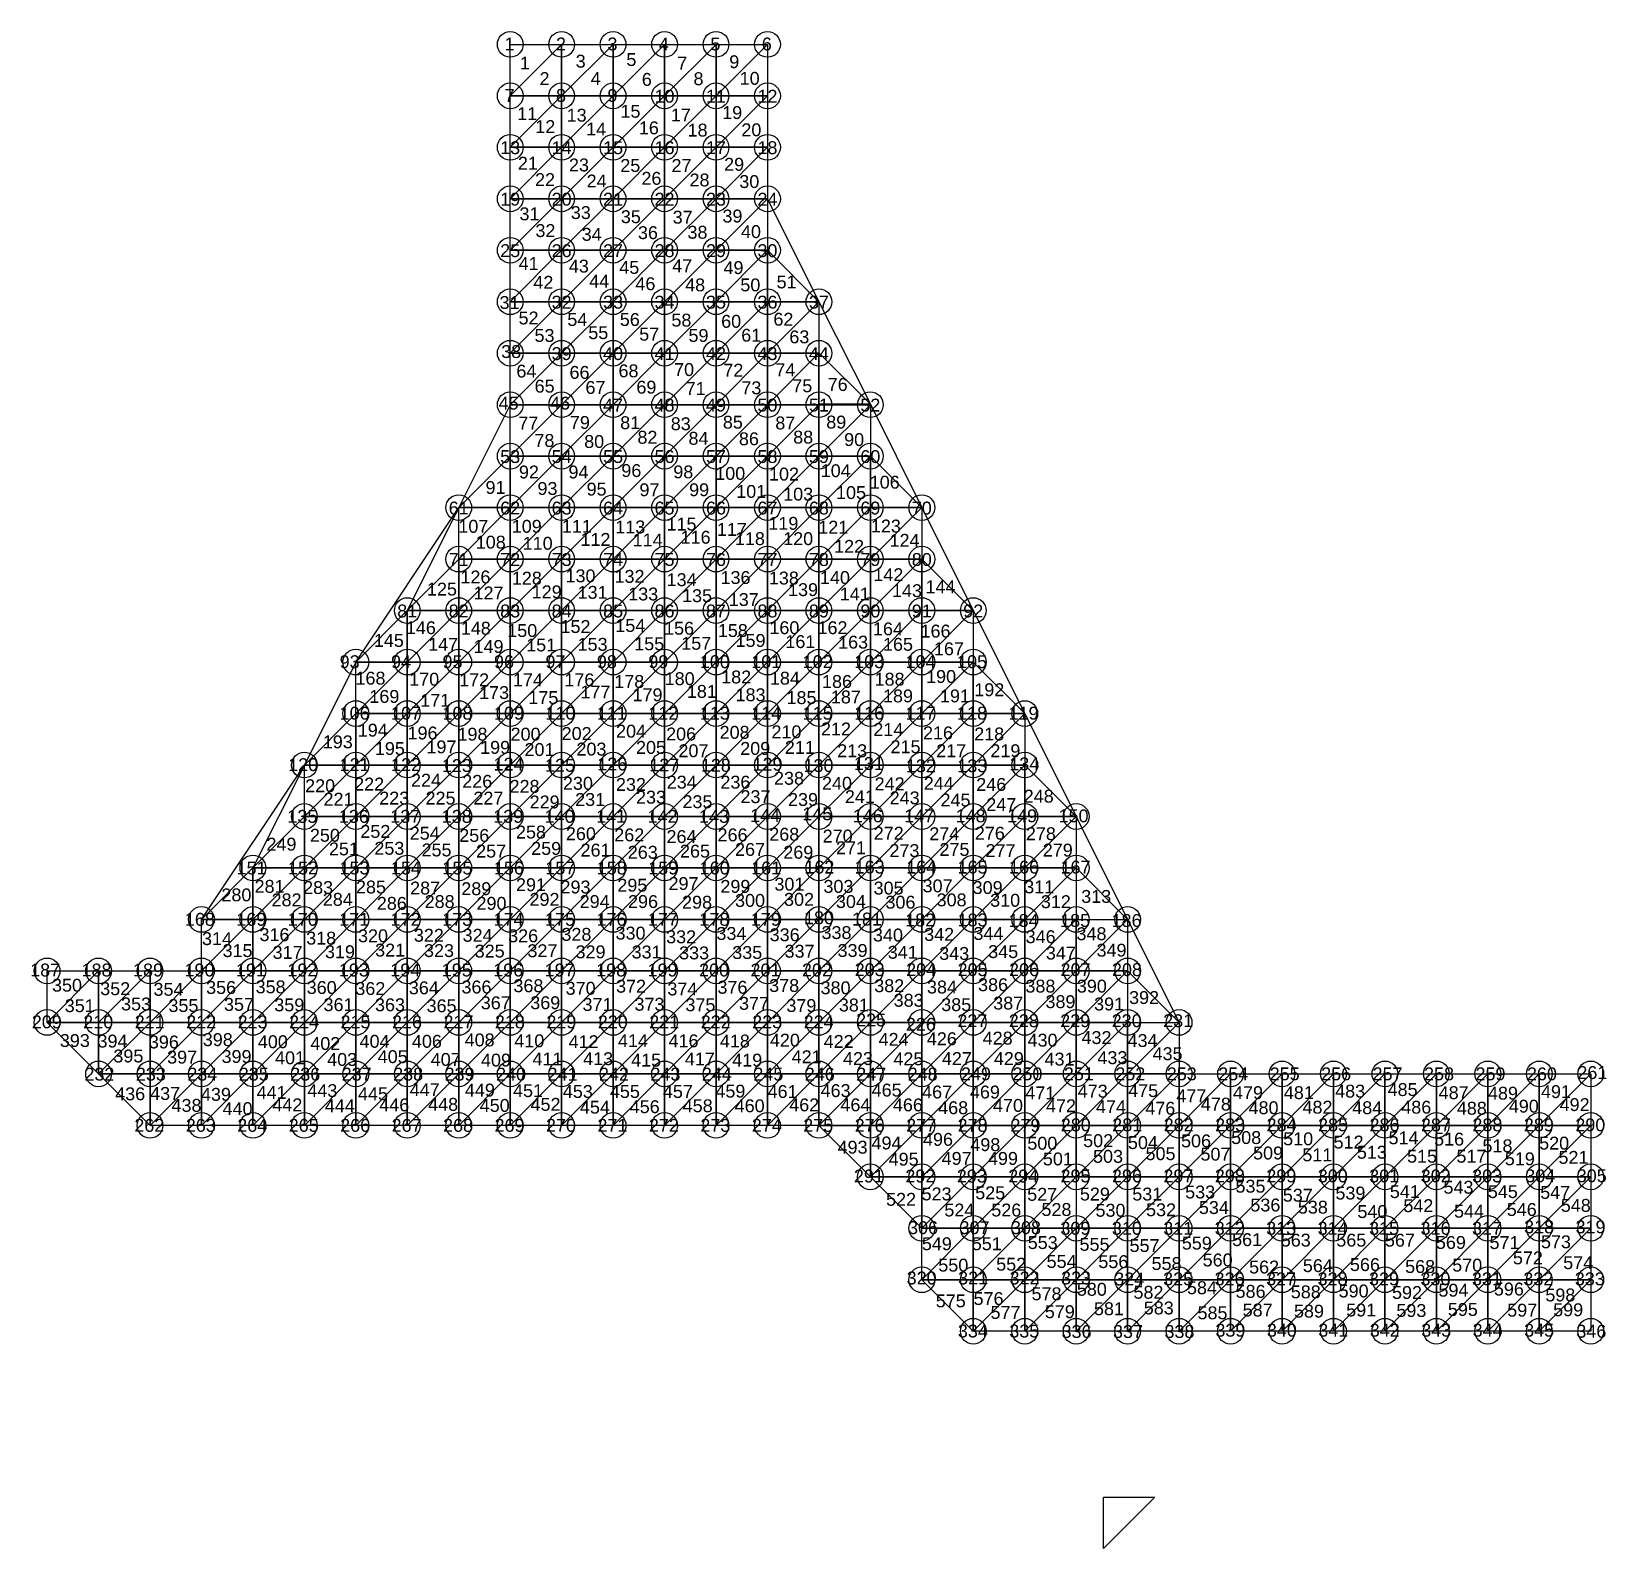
# Model space of a CAD drawing. Header units: inches. Extents: x -1 to 121, y -17 to 101.
import ezdxf

# ---------------------------------------------------------------- set-up
doc = ezdxf.new("R2010")
doc.units = ezdxf.units.IN
doc.header["$MEASUREMENT"] = 0
for name, color, linetype in [('ELEMENTO TRIANGULAR', 7, 'Continuous'), ('NODE', 7, 'Continuous'), ('NÚMERO DO ELEMENTO', 7, 'Continuous'), ('NÚMERO DOS NÓS', 7, 'Continuous')]:
    doc.layers.add(name, color=color, linetype=linetype)
doc.styles.get("Standard").update_dxf_attribs({"font": 'arial.ttf'})

msp = doc.modelspace()

# ---------------------------------------------------------------- texts
at = {"layer": 'NÚMERO DO ELEMENTO'}
for s, p in [('3', (41.09, 98.19)), ('5', (45.03, 98.32)), ('1', (36.76, 98.05)), ('7', (48.98, 98.04)), ('9', (53.03, 98.15)), ('2', (38.28, 96.84)), ('4', (42.26, 96.85)), ('6', (46.23, 96.78)), ('8', (50.25, 96.83)), ('10', (53.84, 96.86)), ('11', (36.55, 94.12)), ('13', (40.39, 94)), ('15', (44.57, 94.3)), ('17', (48.49, 94.01)), ('19', (52.48, 94.2)), ('12', (37.95, 93.11)), ('14', (41.9, 92.92)), ('16', (46, 93.01)), ('18', (49.79, 92.84)), ('20', (53.97, 92.86)), ('21', (36.6, 90.27)), ('23', (40.57, 90.13)), ('25', (44.56, 90.09)), ('27', (48.54, 90.09)), ('29', (52.63, 90.18)), ('22', (37.93, 88.99)), ('24', (41.94, 88.88)), ('26', (46.2, 89.09)), ('28', (49.94, 88.96)), ('30', (53.81, 88.84)), ('31', (36.72, 86.33)), ('33', (40.71, 86.43)), ('35', (44.6, 86.11)), ('37', (48.63, 86.07)), ('39', (52.5, 86.16)), ('32', (37.96, 85.03)), ('34', (41.56, 84.74)), ('36', (45.93, 84.87)), ('38', (49.78, 84.9)), ('40', (53.94, 84.95)), ('41', (36.66, 82.47)), ('43', (40.56, 82.27)), ('47', (48.59, 82.29)), ('44', (42.14, 81.1)), ('45', (44.48, 82.17)), ('49', (52.58, 82.15)), ('51', (56.71, 81.04)), ('42', (37.8, 81.01)), ('46', (45.73, 80.9)), ('48', (49.6, 80.81)), ('50', (53.89, 80.81)), ('52', (36.65, 78.24)), ('54', (40.44, 78.12)), ('56', (44.52, 78.12)), ('58', (48.53, 78.07)), ('60', (52.4, 77.98)), ('62', (56.46, 78.14)), ('53', (37.89, 76.88)), ('55', (42.07, 77.1)), ('57', (46.03, 76.98)), ('59', (49.86, 76.88)), ('61', (53.96, 76.9)), ('63', (57.7, 76.77)), ('64', (36.48, 74.11)), ('66', (40.61, 74.01)), ('68', (44.42, 74.13)), ('70', (48.74, 74.23)), ('72', (52.57, 74.18)), ('74', (56.61, 74.21)), ('65', (37.9, 72.94)), ('67', (41.85, 72.84)), ('69', (45.81, 72.86)), ('71', (49.64, 72.76)), ('73', (53.97, 72.81)), ('75', (57.93, 72.97)), ('76', (60.68, 73.07)), ('77', (36.63, 70.07)), ('79', (40.64, 70.12)), ('81', (44.55, 70.1)), ('83', (48.48, 70.02)), ('85', (52.53, 70.14)), ('87', (56.61, 70.08)), ('89', (60.57, 70.15)), ('82', (45.89, 68.97)), ('84', (49.86, 68.89)), ('86', (53.78, 68.85)), ('88', (58, 68.98)), ('90', (61.96, 68.79)), ('78', (37.88, 68.72)), ('80', (41.75, 68.64)), ('96', (44.64, 66.38)), ('104', (60.14, 66.37)), ('92', (36.68, 66.27)), ('94', (40.53, 66.27)), ('98', (48.68, 66.28)), ('100', (51.94, 66.16)), ('102', (56.12, 66.11)), ('106', (63.95, 65.48)), ('91', (34.08, 65.07)), ('93', (38.12, 64.99)), ('95', (41.94, 64.94)), ('97', (46.05, 64.89)), ('99', (49.91, 64.89)), ('101', (53.57, 64.76)), ('103', (57.22, 64.55)), ('105', (61.33, 64.67)), ('107', (31.97, 62.05)), ('109', (36.12, 62.05)), ('111', (40.02, 62.05)), ('113', (44.17, 62)), ('115', (48.15, 62.22)), ('117', (52.07, 61.81)), ('119', (56.07, 62.28)), ('121', (59.95, 61.98)), ('123', (64.04, 62.07)), ('108', (33.32, 60.82)), ('110', (36.97, 60.73)), ('112', (41.46, 61.03)), ('114', (45.52, 60.99)), ('116', (49.25, 61.2)), ('118', (53.47, 61.09)), ('120', (57.22, 61.09)), ('122', (61.18, 60.49)), ('124', (65.49, 60.96)), ('126', (32.13, 58.11)), ('128', (36.13, 58.02)), ('130', (40.3, 58.2)), ('132', (44.11, 58.16)), ('134', (48.16, 57.9)), ('136', (52.35, 58.07)), ('138', (56.11, 58.03)), ('140', (60.08, 58.07)), ('142', (64.23, 58.29)), ('125', (29.53, 57.17)), ('127', (33.15, 56.87)), ('129', (37.67, 56.96)), ('131', (41.24, 56.92)), ('133', (45.17, 56.79)), ('135', (49.36, 56.66)), ('139', (57.6, 57.13)), ('141', (61.62, 56.79)), ('143', (65.68, 57.05)), ('144', (68.28, 57.35)), ('137', (52.99, 56.36)), ('146', (27.89, 54.17)), ('148', (32.16, 54.13)), ('152', (39.91, 54.26)), ('154', (44.17, 54.34)), ('156', (47.96, 54.13)), ('160', (56.15, 54.17)), ('162', (59.89, 54.17)), ('164', (64.2, 54.08)), ('145', (25.4, 53.18)), ('147', (29.62, 52.88)), ('150', (35.77, 53.95)), ('153', (41.24, 52.88)), ('155', (45.64, 52.92)), ('157', (49.3, 52.96)), ('158', (52.14, 53.95)), ('159', (53.52, 53.18)), ('161', (57.39, 53.09)), ('163', (61.49, 53.05)), ('165', (64.98, 52.88)), ('166', (67.9, 53.91)), ('149', (33.15, 52.71)), ('151', (37.24, 52.83)), ('167', (68.94, 52.53)), ('168', (23.97, 50.25)), ('170', (28.15, 50.17)), ('172', (32.03, 50.12)), ('174', (36.21, 50.12)), ('176', (40.21, 50.12)), ('178', (44.09, 49.99)), ('180', (48.01, 50.21)), ('181', (49.73, 49.22)), ('182', (52.4, 50.34)), ('184', (56.19, 50.25)), ('186', (60.24, 49.99)), ('188', (64.33, 50.17)), ('190', (68.33, 50.38)), ('192', (72.08, 49.35)), ('169', (25.05, 48.83)), ('171', (29.01, 48.53)), ('173', (33.58, 49.13)), ('175', (37.41, 48.74)), ('177', (41.46, 49.18)), ('179', (45.51, 48.96)), ('183', (53.52, 48.96)), ('185', (57.48, 48.74)), ('187', (60.93, 48.79)), ('189', (64.98, 48.87)), ('191', (69.41, 48.87)), ('194', (24.15, 46.21)), ('196', (28.02, 45.99)), ('198', (31.9, 45.9)), ('200', (36.03, 45.9)), ('202', (40, 45.95)), ('204', (44.23, 46.13)), ('206', (48.12, 45.91)), ('208', (52.28, 46.04)), ('210', (56.31, 46.08)), ('212', (60.16, 46.3)), ('214', (64.23, 46.26)), ('216', (68.09, 46)), ('218', (72.07, 45.91)), ('193', (21.43, 45.3)), ('195', (25.48, 44.78)), ('197', (29.49, 44.91)), ('199', (33.66, 44.87)), ('201', (37.11, 44.7)), ('203', (41.15, 44.74)), ('205', (45.78, 44.87)), ('207', (49.08, 44.61)), ('209', (53.88, 44.79)), ('211', (57.35, 44.87)), ('213', (61.42, 44.61)), ('215', (65.57, 44.92)), ('217', (69.12, 44.61)), ('219', (73.33, 44.61)), ('220', (20.06, 41.89)), ('222', (23.87, 42.02)), ('224', (28.29, 42.32)), ('226', (32.27, 42.23)), ('228', (35.95, 41.84)), ('230', (40.1, 42.08)), ('232', (44.22, 41.99)), ('234', (48.17, 42.17)), ('236', (52.34, 42.17)), ('238', (56.51, 42.47)), ('240', (60.24, 42.08)), ('242', (64.33, 42.04)), ('244', (68.15, 42.08)), ('246', (72.23, 41.99)), ('221', (21.49, 40.85)), ('223', (25.82, 40.93)), ('225', (29.42, 40.93)), ('227', (33.14, 40.93)), ('229', (37.51, 40.63)), ('231', (41.05, 40.82)), ('233', (45.78, 41)), ('235', (49.39, 40.65)), ('237', (53.9, 41.04)), ('239', (57.6, 40.82)), ('241', (62.02, 41.04)), ('243', (65.5, 40.95)), ('245', (69.45, 40.78)), ('248', (75.92, 41.08)), ('247', (73.01, 40.43)), ('252', (24.35, 38.34)), ('254', (28.19, 38.2)), ('258', (36.45, 38.29)), ('272', (64.26, 38.2)), ('276', (72.12, 38.2)), ('249', (17.05, 37.35)), ('250', (20.43, 38.04)), ('251', (21.91, 36.98)), ('253', (25.44, 37.03)), ('256', (32.04, 38.03)), ('259', (37.63, 37.02)), ('260', (40.33, 38.16)), ('262', (44.09, 38.07)), ('264', (48.15, 37.94)), ('266', (52.12, 38.07)), ('268', (56.14, 38.12)), ('270', (60.29, 37.98)), ('271', (61.33, 37.07)), ('274', (68.58, 38.16)), ('278', (76.09, 38.16)), ('255', (29.11, 36.9)), ('257', (33.35, 36.81)), ('261', (41.47, 36.89)), ('263', (45.14, 36.72)), ('265', (49.2, 36.81)), ('267', (53.48, 36.94)), ('269', (57.23, 36.72)), ('273', (65.48, 36.85)), ('275', (69.37, 36.94)), ('277', (72.95, 36.85)), ('279', (77.4, 36.89)), ('280', (13.55, 33.41)), ('281', (16.13, 34.07)), ('283', (19.9, 33.98)), ('285', (24.01, 34.02)), ('287', (28.22, 33.94)), ('289', (32.2, 33.89)), ('291', (36.45, 34.2)), ('293', (39.91, 34.02)), ('295', (44.33, 34.16)), ('297', (48.31, 34.29)), ('299', (52.34, 34.07)), ('301', (56.54, 34.24)), ('303', (60.35, 34.07)), ('305', (64.25, 33.94)), ('307', (68.06, 34.11)), ('309', (71.95, 33.98)), ('311', (75.96, 34.03)), ('313', (80.39, 33.29)), ('282', (17.45, 33.02)), ('284', (21.43, 33.06)), ('286', (25.63, 32.75)), ('288', (29.35, 32.89)), ('290', (33.38, 32.75)), ('292', (37.5, 33.06)), ('294', (41.4, 32.89)), ('296', (45.16, 32.89)), ('298', (49.36, 32.84)), ('300', (53.48, 32.98)), ('302', (57.29, 33.06)), ('304', (61.32, 32.89)), ('306', (65.17, 32.84)), ('308', (69.15, 33.02)), ('310', (73.31, 32.99)), ('312', (77.25, 32.88)), ('314', (12.04, 30.01)), ('316', (16.51, 30.32)), ('318', (20.14, 30.05)), ('320', (24.17, 30.23)), ('322', (28.51, 30.27)), ('324', (32.3, 30.27)), ('326', (35.84, 30.23)), ('328', (39.98, 30.34)), ('330', (44.19, 30.44)), ('332', (48.12, 30.15)), ('334', (52.03, 30.41)), ('336', (56.17, 30.31)), ('338', (60.2, 30.48)), ('340', (64.2, 30.29)), ('342', (68.18, 30.34)), ('344', (72.01, 30.41)), ('346', (76.07, 30.16)), ('348', (80.02, 30.39)), ('315', (13.64, 29.08)), ('317', (17.53, 28.94)), ('319', (21.6, 28.99)), ('321', (25.5, 29.12)), ('323', (29.3, 29.08)), ('325', (33.24, 29.04)), ('327', (37.34, 29.07)), ('329', (41.08, 28.98)), ('331', (45.44, 28.97)), ('333', (49.13, 28.9)), ('335', (53.26, 28.93)), ('337', (57.33, 29.03)), ('339', (61.45, 29.09)), ('341', (65.35, 28.95)), ('343', (69.35, 28.86)), ('345', (73.16, 29)), ('347', (77.64, 28.89)), ('349', (81.58, 29.11)), ('350', (0.38, 26.39)), ('352', (4.13, 26.12)), ('354', (8.27, 26.07)), ('356', (12.36, 26.21)), ('358', (16.21, 26.26)), ('360', (20.18, 26.21)), ('362', (23.96, 26.13)), ('364', (28.12, 26.19)), ('366', (32.21, 26.25)), ('368', (36.25, 26.35)), ('370', (40.31, 26.15)), ('372', (44.23, 26.31)), ('374', (48.22, 26.1)), ('376', (52.11, 26.23)), ('378', (56.13, 26.37)), ('380', (60.13, 26.19)), ('382', (64.3, 26.35)), ('384', (68.4, 26.25)), ('386', (72.37, 26.43)), ('388', (76.05, 26.32)), ('390', (80.05, 26.32)), ('351', (1.37, 24.8)), ('353', (5.75, 24.93)), ('355', (9.43, 24.81)), ('357', (13.75, 24.9)), ('359', (17.66, 24.86)), ('361', (21.49, 24.88)), ('363', (25.49, 24.87)), ('365', (29.5, 24.79)), ('367', (33.71, 25.02)), ('369', (37.56, 25.03)), ('371', (41.62, 24.89)), ('373', (45.66, 24.91)), ('375', (49.62, 24.87)), ('377', (53.79, 24.98)), ('379', (57.47, 24.81)), ('381', (61.55, 24.85)), ('383', (65.81, 25.22)), ('385', (69.51, 24.88)), ('387', (73.55, 25)), ('389', (77.61, 25.11)), ('391', (81.39, 24.93)), ('392', (84.11, 25.43)), ('428', (72.73, 22.28)), ('432', (80.41, 22.32)), ('393', (0.99, 22.09)), ('394', (3.92, 22.05)), ('396', (7.91, 21.98)), ('398', (12.1, 22.16)), ('400', (16.38, 22)), ('402', (20.46, 21.86)), ('404', (24.29, 22.03)), ('406', (28.36, 22.03)), ('408', (32.46, 22.14)), ('410', (36.32, 22.07)), ('412', (40.54, 22)), ('414', (44.38, 22.08)), ('416', (48.31, 22.07)), ('418', (52.3, 22.05)), ('420', (56.19, 22.12)), ('422', (60.37, 22.02)), ('424', (64.64, 22.18)), ('426', (68.39, 22.23)), ('430', (76.22, 22.12)), ('434', (83.99, 22.09)), ('435', (85.94, 21.07)), ('395', (5.15, 20.89)), ('397', (9.33, 20.8)), ('399', (13.56, 20.85)), ('401', (17.72, 20.75)), ('403', (21.77, 20.62)), ('405', (25.7, 20.84)), ('407', (29.82, 20.62)), ('409', (33.73, 20.57)), ('411', (37.73, 20.66)), ('413', (41.67, 20.68)), ('415', (45.4, 20.57)), ('417', (49.58, 20.66)), ('419', (53.26, 20.57)), ('421', (57.88, 20.83)), ('423', (61.87, 20.69)), ('425', (65.79, 20.67)), ('427', (69.56, 20.69)), ('429', (73.6, 20.69)), ('431', (77.54, 20.65)), ('433', (81.65, 20.76)), ('436', (5.29, 17.95)), ('437', (8.01, 17.98)), ('439', (11.96, 17.91)), ('441', (16.29, 18.06)), ('443', (20.23, 18.2)), ('445', (24.17, 17.95)), ('447', (28.19, 18.27)), ('449', (32.48, 18.24)), ('451', (36.22, 18.2)), ('453', (40.09, 18.13)), ('455', (43.75, 18.13)), ('457', (47.87, 18.13)), ('459', (51.95, 18.16)), ('461', (56.01, 18.13)), ('463', (60.13, 18.2)), ('465', (64.1, 18.24)), ('467', (68.02, 18.09)), ('469', (71.74, 18.09)), ('471', (76.04, 18.02)), ('473', (80.12, 18.16)), ('475', (84.04, 18.2)), ('477', (87.79, 17.8)), ('479', (92.19, 18.04)), ('481', (96.14, 18.04)), ('483', (100.13, 18.16)), ('485', (104.21, 18.28)), ('487', (108.18, 18.04)), ('489', (112.01, 18)), ('491', (116.13, 18.12)), ('438', (9.67, 17.05)), ('440', (13.64, 16.8)), ('442', (17.51, 17.09)), ('444', (21.59, 17.02)), ('446', (25.82, 17.09)), ('448', (29.62, 17.13)), ('450', (33.63, 17.05)), ('452', (37.58, 17.13)), ('454', (41.42, 16.91)), ('456', (45.29, 16.95)), ('458', (49.41, 17.02)), ('460', (53.45, 17.02)), ('462', (57.69, 17.09)), ('464', (61.67, 17.09)), ('466', (65.75, 17.09)), ('468', (69.27, 16.87)), ('470', (73.53, 17.05)), ('472', (77.65, 17.02)), ('474', (81.54, 16.95)), ('476', (85.37, 16.83)), ('478', (89.69, 17.15)), ('480', (93.4, 16.87)), ('482', (97.59, 16.91)), ('484', (101.46, 16.87)), ('486', (105.27, 16.91)), ('488', (109.59, 16.83)), ('490', (113.63, 16.99)), ('492', (117.58, 17.11)), ('493', (61.45, 13.8)), ('494', (64.09, 14.13)), ('496', (68.09, 14.41)), ('498', (71.77, 14)), ('500', (76.2, 14.11)), ('502', (80.54, 14.31)), ('504', (84.02, 14.16)), ('506', (88.15, 14.29)), ('508', (92.05, 14.55)), ('510', (96.09, 14.45)), ('512', (100.01, 14.2)), ('514', (104.28, 14.53)), ('516', (107.82, 14.43)), ('518', (111.58, 13.91)), ('520', (115.99, 14.12)), ('495', (65.42, 12.87)), ('497', (69.54, 12.93)), ('499', (73.14, 12.93)), ('501', (77.41, 12.89)), ('503', (81.31, 13.09)), ('505', (85.39, 13.3)), ('507', (89.66, 13.26)), ('509', (93.75, 13.35)), ('511', (97.58, 13.21)), ('513', (101.82, 13.41)), ('515', (105.72, 13.1)), ('517', (109.56, 13.1)), ('519', (113.32, 12.9)), ('521', (117.49, 13.01)), ('523', (67.98, 10.17)), ('525', (72.15, 10.26)), ('527', (76.19, 10.14)), ('529', (80.29, 10.16)), ('531', (84.36, 10.16)), ('533', (88.47, 10.32)), ('535', (92.38, 10.77)), ('537', (96.06, 10.07)), ('539', (100.15, 10.24)), ('541', (104.38, 10.35)), ('543', (108.55, 10.69)), ('545', (112, 10.35)), ('547', (116.07, 10.29)), ('522', (65.22, 9.75)), ('524', (69.75, 8.92)), ('526', (73.4, 8.92)), ('528', (77.3, 8.96)), ('530', (81.5, 8.9)), ('532', (85.43, 8.94)), ('534', (89.54, 9.11)), ('536', (93.54, 9.31)), ('538', (97.23, 9.14)), ('540', (101.86, 8.8)), ('542', (105.43, 9.26)), ('544', (109.37, 8.83)), ('546', (113.47, 8.96)), ('548', (117.67, 9.28)), ('553', (76.23, 6.39)), ('559', (88.21, 6.35)), ('561', (92.12, 6.62)), ('563', (95.9, 6.58)), ('565', (100.22, 6.58)), ('567', (104, 6.58)), ('569', (107.96, 6.4)), ('571', (112.13, 6.39)), ('573', (116.13, 6.45)), ('549', (68, 6.3)), ('551', (71.88, 6.3)), ('555', (80.26, 6.25)), ('557', (84.15, 6.16)), ('572', (113.95, 5.2)), ('550', (69.28, 4.64)), ('552', (73.78, 4.71)), ('554', (77.7, 4.92)), ('556', (81.72, 4.91)), ('558', (85.86, 4.76)), ('560', (89.83, 5.04)), ('562', (93.44, 4.49)), ('564', (97.62, 4.6)), ('566', (101.28, 4.68)), ('568', (105.57, 4.53)), ('570', (109.23, 4.64)), ('574', (117.86, 4.83)), ('580', (80.05, 2.76)), ('584', (88.61, 2.88)), ('594', (108.16, 2.69)), ('596', (112.47, 2.78)), ('575', (69.08, 1.86)), ('576', (72.02, 2.04)), ('578', (76.53, 2.41)), ('582', (84.45, 2.53)), ('586', (92.39, 2.6)), ('588', (96.68, 2.56)), ('590', (100.4, 2.63)), ('592', (104.55, 2.51)), ('598', (116.47, 2.32)), ('577', (73.34, 0.96)), ('579', (77.56, 1.02)), ('581', (81.38, 1.25)), ('583', (85.25, 1.31)), ('585', (89.43, 0.93)), ('587', (92.94, 1.15)), ('589', (96.93, 1.06)), ('591', (100.99, 1.15)), ('593', (104.89, 1.11)), ('595', (108.89, 1.19)), ('597', (113.51, 1.14)), ('599', (117.08, 1.17))]:
    msp.add_text(s, height=1, dxfattribs=at).set_placement(p)
at = {"layer": 'NÚMERO DOS NÓS'}
for s, p in [('1', (35.56, 99.53)), ('2', (39.56, 99.53)), ('3', (43.56, 99.53)), ('4', (47.56, 99.53)), ('5', (51.56, 99.53)), ('6', (55.56, 99.53)), ('7', (35.56, 95.53)), ('8', (39.56, 95.53)), ('9', (43.56, 95.53)), ('10', (47.22, 95.47)), ('11', (51.22, 95.47)), ('12', (55.22, 95.47)), ('13', (35.22, 91.47)), ('14', (39.22, 91.47)), ('15', (43.22, 91.47)), ('16', (47.22, 91.47)), ('17', (51.22, 91.47)), ('18', (55.22, 91.47)), ('19', (35.22, 87.47)), ('20', (39.22, 87.47)), ('21', (43.22, 87.47)), ('22', (47.22, 87.47)), ('23', (51.22, 87.47)), ('24', (55.22, 87.47)), ('25', (35.22, 83.47)), ('26', (39.22, 83.47)), ('27', (43.22, 83.47)), ('28', (47.22, 83.47)), ('29', (51.22, 83.47)), ('30', (55.22, 83.47)), ('31', (35.17, 79.44)), ('32', (39.22, 79.47)), ('33', (43.22, 79.47)), ('34', (47.22, 79.47)), ('35', (51.22, 79.47)), ('36', (55.22, 79.47)), ('37', (59.22, 79.47)), ('38', (35.3, 75.63)), ('39', (39.22, 75.47)), ('40', (43.22, 75.47)), ('41', (47.22, 75.47)), ('42', (51.22, 75.47)), ('43', (55.22, 75.47)), ('44', (59.22, 75.47)), ('45', (35.1, 71.62)), ('46', (39.1, 71.62)), ('47', (43.22, 71.47)), ('48', (47.22, 71.47)), ('49', (51.22, 71.47)), ('50', (55.22, 71.47)), ('51', (59.22, 71.47)), ('52', (63.22, 71.47)), ('53', (35.22, 67.47)), ('54', (39.22, 67.47)), ('55', (43.22, 67.47)), ('56', (47.22, 67.47)), ('57', (51.22, 67.47)), ('58', (55.22, 67.47)), ('59', (59.22, 67.47)), ('60', (63.22, 67.47)), ('61', (31.22, 63.47)), ('62', (35.22, 63.47)), ('63', (39.22, 63.47)), ('64', (43.22, 63.47)), ('65', (47.22, 63.47)), ('66', (51.22, 63.47)), ('67', (55.22, 63.47)), ('68', (59.22, 63.47)), ('69', (63.22, 63.47)), ('70', (67.22, 63.47)), ('71', (31.22, 59.47)), ('72', (35.22, 59.47)), ('73', (39.22, 59.47)), ('74', (43.22, 59.47)), ('75', (47.22, 59.47)), ('76', (51.22, 59.47)), ('77', (55.22, 59.47)), ('78', (59.22, 59.47)), ('79', (63.22, 59.47)), ('80', (67.22, 59.47)), ('81', (27.22, 55.47)), ('82', (31.22, 55.47)), ('83', (35.22, 55.47)), ('84', (39.22, 55.47)), ('85', (43.22, 55.47)), ('86', (47.22, 55.47)), ('87', (51.22, 55.47)), ('88', (55.22, 55.47)), ('89', (59.22, 55.47)), ('90', (63.22, 55.47)), ('91', (67.22, 55.47)), ('92', (71.22, 55.47)), ('93', (22.74, 51.53)), ('94', (26.74, 51.53)), ('95', (30.74, 51.53)), ('96', (34.74, 51.53)), ('97', (38.74, 51.53)), ('98', (42.74, 51.53)), ('99', (46.74, 51.53)), ('100', (50.74, 51.53)), ('101', (54.74, 51.53)), ('102', (58.74, 51.53)), ('103', (62.74, 51.53)), ('104', (66.74, 51.53)), ('105', (70.74, 51.53)), ('106', (22.74, 47.53)), ('107', (26.74, 47.53)), ('108', (30.74, 47.53)), ('109', (34.74, 47.53)), ('110', (38.74, 47.53)), ('111', (42.74, 47.53)), ('112', (46.74, 47.53)), ('113', (50.74, 47.53)), ('114', (54.74, 47.53)), ('115', (58.74, 47.53)), ('116', (62.74, 47.53)), ('117', (66.74, 47.53)), ('118', (70.74, 47.53)), ('119', (74.74, 47.53)), ('120', (18.74, 43.53)), ('121', (22.74, 43.53)), ('122', (26.74, 43.53)), ('123', (30.69, 43.46)), ('124', (34.71, 43.57)), ('125', (38.71, 43.48)), ('126', (42.77, 43.58)), ('127', (46.81, 43.5)), ('128', (50.82, 43.48)), ('129', (54.84, 43.56)), ('130', (58.8, 43.46)), ('131', (62.72, 43.62)), ('132', (66.76, 43.44)), ('133', (70.76, 43.44)), ('134', (74.8, 43.59)), ('135', (18.68, 39.51)), ('136', (22.68, 39.51)), ('137', (26.68, 39.51)), ('138', (30.68, 39.51)), ('139', (34.68, 39.51)), ('140', (38.68, 39.51)), ('141', (42.68, 39.51)), ('142', (46.68, 39.51)), ('143', (50.68, 39.51)), ('144', (54.65, 39.58)), ('145', (58.71, 39.71)), ('146', (62.63, 39.55)), ('147', (66.63, 39.55)), ('148', (70.63, 39.55)), ('149', (74.63, 39.55)), ('150', (78.63, 39.55)), ('151', (14.73, 35.5)), ('152', (18.73, 35.5)), ('153', (22.73, 35.5)), ('154', (26.73, 35.5)), ('155', (30.73, 35.5)), ('156', (34.73, 35.5)), ('157', (38.73, 35.5)), ('158', (42.73, 35.5)), ('159', (46.73, 35.5)), ('160', (50.73, 35.5)), ('161', (54.73, 35.5)), ('162', (58.87, 35.57)), ('163', (62.78, 35.57)), ('164', (66.78, 35.57)), ('165', (70.78, 35.57)), ('166', (74.78, 35.57)), ('167', (78.78, 35.57)), ('168', (10.71, 31.51)), ('169', (14.71, 31.51)), ('170', (18.71, 31.51)), ('171', (22.71, 31.51)), ('172', (26.71, 31.51)), ('173', (30.71, 31.51)), ('174', (34.71, 31.51)), ('175', (38.71, 31.51)), ('176', (42.71, 31.51)), ('177', (46.71, 31.51)), ('178', (50.71, 31.51)), ('179', (54.71, 31.51)), ('180', (58.84, 31.63)), ('181', (62.57, 31.53)), ('182', (66.71, 31.46)), ('183', (70.78, 31.46)), ('184', (74.75, 31.42)), ('185', (78.75, 31.42)), ('186', (82.75, 31.42)), ('187', (-1.32, 27.57)), ('188', (2.68, 27.57)), ('189', (6.68, 27.57)), ('190', (10.68, 27.57)), ('191', (14.68, 27.57)), ('192', (18.68, 27.57)), ('193', (22.68, 27.57)), ('194', (26.68, 27.57)), ('195', (30.68, 27.57)), ('196', (34.68, 27.57)), ('197', (38.68, 27.57)), ('198', (42.68, 27.57)), ('199', (46.68, 27.57)), ('200', (50.68, 27.57)), ('201', (54.68, 27.57)), ('202', (58.68, 27.57)), ('203', (62.78, 27.6)), ('204', (66.78, 27.6)), ('205', (70.78, 27.6)), ('206', (74.78, 27.6)), ('207', (78.78, 27.6)), ('208', (82.78, 27.6)), ('209', (-1.19, 23.54)), ('210', (2.81, 23.54)), ('211', (6.81, 23.54)), ('212', (10.81, 23.54)), ('213', (14.81, 23.54)), ('214', (18.81, 23.54)), ('215', (22.81, 23.54)), ('216', (26.81, 23.54)), ('217', (30.81, 23.54)), ('218', (34.81, 23.54)), ('219', (38.81, 23.54)), ('220', (42.81, 23.54)), ('221', (46.81, 23.54)), ('222', (50.81, 23.54)), ('223', (54.81, 23.54)), ('224', (58.81, 23.54)), ('225', (62.89, 23.69)), ('227', (70.76, 23.63)), ('228', (74.76, 23.63)), ('229', (78.76, 23.63)), ('230', (82.76, 23.63)), ('231', (86.76, 23.63)), ('226', (66.76, 23.35)), ('232', (2.9, 19.48)), ('233', (6.9, 19.48)), ('234', (10.9, 19.48)), ('235', (14.9, 19.48)), ('236', (18.9, 19.48)), ('237', (22.9, 19.48)), ('238', (26.9, 19.48)), ('239', (30.9, 19.48)), ('240', (34.9, 19.48)), ('241', (38.9, 19.48)), ('242', (42.9, 19.48)), ('243', (46.9, 19.48)), ('244', (50.9, 19.48)), ('245', (54.9, 19.48)), ('246', (58.9, 19.48)), ('247', (62.9, 19.48)), ('248', (66.9, 19.48)), ('249', (71.04, 19.5)), ('250', (75.04, 19.5)), ('251', (79.04, 19.5)), ('252', (83.04, 19.5)), ('253', (87.04, 19.5)), ('254', (91.04, 19.5)), ('255', (95.04, 19.5)), ('256', (99.04, 19.5)), ('257', (103.04, 19.5)), ('258', (107.04, 19.5)), ('259', (111.04, 19.5)), ('260', (115.04, 19.5)), ('261', (118.96, 19.6)), ('262', (6.78, 15.5)), ('263', (10.78, 15.5)), ('264', (14.78, 15.5)), ('265', (18.78, 15.5)), ('266', (22.78, 15.5)), ('267', (26.78, 15.5)), ('268', (30.78, 15.5)), ('269', (34.78, 15.5)), ('270', (38.78, 15.5)), ('271', (42.78, 15.5)), ('272', (46.78, 15.5)), ('273', (50.78, 15.5)), ('274', (54.78, 15.5)), ('275', (58.78, 15.5)), ('276', (62.78, 15.5)), ('277', (66.78, 15.5)), ('278', (70.78, 15.5)), ('279', (74.89, 15.5)), ('280', (78.8, 15.54)), ('281', (82.8, 15.54)), ('282', (86.8, 15.54)), ('283', (90.8, 15.54)), ('284', (94.8, 15.54)), ('285', (98.8, 15.54)), ('286', (102.8, 15.54)), ('287', (106.8, 15.54)), ('288', (110.8, 15.54)), ('289', (114.8, 15.54)), ('290', (118.8, 15.54)), ('291', (62.72, 11.56)), ('292', (66.72, 11.56)), ('293', (70.72, 11.56)), ('294', (74.72, 11.56)), ('295', (78.78, 11.57)), ('296', (82.78, 11.57)), ('297', (86.78, 11.57)), ('298', (90.78, 11.57)), ('299', (94.78, 11.57)), ('300', (98.78, 11.57)), ('301', (102.78, 11.57)), ('302', (106.78, 11.57)), ('303', (110.78, 11.57)), ('304', (114.91, 11.58)), ('305', (118.91, 11.58)), ('318', (114.82, 7.61)), ('319', (118.82, 7.61)), ('306', (66.93, 7.55)), ('307', (70.93, 7.55)), ('308', (74.93, 7.55)), ('309', (78.77, 7.5)), ('310', (82.77, 7.5)), ('311', (86.77, 7.5)), ('312', (90.77, 7.5)), ('313', (94.77, 7.5)), ('314', (98.77, 7.5)), ('315', (102.77, 7.5)), ('316', (106.77, 7.5)), ('317', (110.77, 7.5)), ('320', (66.82, 3.64)), ('321', (70.82, 3.64)), ('322', (74.82, 3.64)), ('323', (78.82, 3.64)), ('324', (82.96, 3.56)), ('325', (86.76, 3.57)), ('326', (90.76, 3.57)), ('327', (94.76, 3.57)), ('328', (98.76, 3.57)), ('329', (102.76, 3.57)), ('330', (106.76, 3.57)), ('331', (110.76, 3.57)), ('332', (114.76, 3.57)), ('333', (118.76, 3.57)), ('334', (70.8, -0.48)), ('335', (74.8, -0.48)), ('336', (78.86, -0.52)), ('337', (82.86, -0.52)), ('338', (86.86, -0.52)), ('339', (90.82, -0.42)), ('340', (94.82, -0.42)), ('341', (98.82, -0.42)), ('342', (102.82, -0.42)), ('343', (106.82, -0.42)), ('344', (110.82, -0.42)), ('345', (114.82, -0.42)), ('346', (118.88, -0.5))]:
    msp.add_text(s, height=1, dxfattribs=at).set_placement(p)

# ---------------------------------------------------------------- linework, layer by layer
at = {"layer": 'ELEMENTO TRIANGULAR'}
for p, q in [((56, 88), (60, 80)), ((60, 80), (64, 72.03)), ((36, 72), (32, 64)), ((64, 72.03), (68, 64)), ((24, 52), (32, 64)), ((32, 64), (28, 56)), ((68, 64), (72, 56)), ((72, 56), (76, 48)), ((24, 52), (20, 44)), ((76, 48), (80, 40)), ((12, 32), (20, 44)), ((20, 44), (16, 36)), ((80, 40), (84, 32)), ((84, 32), (80, 36)), ((84, 32), (88, 24)), ((84, 28), (88, 24))]:
    msp.add_line(p, q, dxfattribs=at)
for points in [[(40, 100), (36, 96), (36, 100), (40, 100)], [(40, 100), (40, 96), (36, 96), (40, 100)], [(44, 100), (40, 96), (40, 100), (44, 100)], [(44, 100), (44, 96), (40, 96), (44, 100)], [(48, 100), (44, 96), (44, 100), (48, 100)], [(48, 100), (48, 96), (44, 96), (48, 100)], [(52, 100), (48, 96), (48, 100), (52, 100)], [(52, 100), (52, 96), (48, 96), (52, 100)], [(56, 100), (52, 96), (52, 100), (56, 100)], [(56, 100), (56, 96), (52, 96), (56, 100)], [(40, 96), (36, 92), (36, 96), (40, 96)], [(40, 96), (40, 92), (36, 92), (40, 96)], [(44, 96), (40, 92), (40, 96), (44, 96)], [(44, 96), (44, 92), (40, 92), (44, 96)], [(48, 96), (44, 92), (44, 96), (48, 96)], [(48, 96), (48, 92), (44, 92), (48, 96)], [(52, 96), (48, 92), (48, 96), (52, 96)], [(52, 96), (52, 92), (48, 92), (52, 96)], [(56, 96), (52, 92), (52, 96), (56, 96)], [(56, 96), (56, 92), (52, 92), (56, 96)], [(40, 92), (36, 88), (36, 92), (40, 92)], [(40, 92), (40, 88), (36, 88), (40, 92)], [(44, 92), (40, 88), (40, 92), (44, 92)], [(44, 92), (44, 88), (40, 88), (44, 92)], [(48, 92), (44, 88), (44, 92), (48, 92)], [(48, 92), (48, 88), (44, 88), (48, 92)], [(52, 92), (48, 88), (48, 92), (52, 92)], [(52, 92), (52, 88), (48, 88), (52, 92)], [(56, 92), (52, 88), (52, 92), (56, 92)], [(56, 92), (56, 88), (52, 88), (56, 92)], [(40, 88), (36, 84), (36, 88), (40, 88)], [(40, 88), (40, 84), (36, 84), (40, 88)], [(44, 88), (40, 84), (40, 88), (44, 88)], [(44, 88), (44, 84), (40, 84), (44, 88)], [(48, 88), (44, 84), (44, 88), (48, 88)], [(48, 88), (48, 84), (44, 84), (48, 88)], [(52, 88), (48, 84), (48, 88), (52, 88)], [(52, 88), (52, 84), (48, 84), (52, 88)], [(56, 88), (52, 84), (52, 88), (56, 88)], [(56, 88), (56, 84), (52, 84), (56, 88)], [(40, 84), (36, 80), (36, 84), (40, 84)], [(40, 84), (40, 80), (36, 80), (40, 84)], [(44, 84), (40, 80), (40, 84), (44, 84)], [(44, 84), (44, 80), (40, 80), (44, 84)], [(48, 84), (44, 80), (44, 84), (48, 84)], [(48, 84), (48, 80), (44, 80), (48, 84)], [(52, 84), (48, 80), (48, 84), (52, 84)], [(52, 84), (52, 80), (48, 80), (52, 84)], [(56, 84), (52, 80), (52, 84), (56, 84)], [(56, 84), (56, 80), (52, 80), (56, 84)], [(60, 80), (56, 80), (56, 84), (60, 80)], [(40, 80), (36, 76), (36, 80), (40, 80)], [(40, 80), (40, 76), (36, 76), (40, 80)], [(44, 80), (40, 76), (40, 80), (44, 80)], [(44, 80), (44, 76), (40, 76), (44, 80)], [(48, 80), (44, 76), (44, 80), (48, 80)], [(48, 80), (48, 76), (44, 76), (48, 80)], [(52, 80), (48, 76), (48, 80), (52, 80)], [(52, 80), (52, 76), (48, 76), (52, 80)], [(56, 80), (52, 76), (52, 80), (56, 80)], [(56, 80), (56, 76), (52, 76), (56, 80)], [(60, 80), (56, 76), (56, 80), (60, 80)], [(60, 80), (60, 76), (56, 76), (60, 80)], [(40, 76), (36, 72), (36, 76), (40, 76)], [(40, 76), (40, 72), (36, 72), (40, 76)], [(44, 76), (40, 72), (40, 76), (44, 76)], [(44, 76), (44, 72), (40, 72), (44, 76)], [(48, 76), (44, 72), (44, 76), (48, 76)], [(48, 76), (48, 72), (44, 72), (48, 76)], [(52, 76), (48, 72), (48, 76), (52, 76)], [(52, 76), (52, 72), (48, 72), (52, 76)], [(56, 76), (52, 72), (52, 76), (56, 76)], [(56, 76), (56, 72), (52, 72), (56, 76)], [(60, 76), (56, 72), (56, 76), (60, 76)], [(60, 76), (60, 72), (56, 72), (60, 76)], [(64, 72.03), (60, 72.03), (60, 76.03), (64, 72.03)], [(40, 72), (36, 68), (36, 72), (40, 72)], [(40, 72), (40, 68), (36, 68), (40, 72)], [(44, 72), (40, 68), (40, 72), (44, 72)], [(44, 72), (44, 68), (40, 68), (44, 72)], [(48, 72), (44, 68), (44, 72), (48, 72)], [(48, 72), (48, 68), (44, 68), (48, 72)], [(52, 72), (48, 68), (48, 72), (52, 72)], [(52, 72), (52, 68), (48, 68), (52, 72)], [(56, 72), (52, 68), (52, 72), (56, 72)], [(56, 72), (56, 68), (52, 68), (56, 72)], [(60, 72), (56, 68), (56, 72), (60, 72)], [(60, 72), (60, 68), (56, 68), (60, 72)], [(64, 72), (60, 68), (60, 72), (64, 72)], [(64, 72), (64, 68), (60, 68), (64, 72)], [(36, 68), (36, 64), (32, 64), (36, 68)], [(40, 68), (36, 64), (36, 68), (40, 68)], [(40, 68), (40, 64), (36, 64), (40, 68)], [(44, 68), (40, 64), (40, 68), (44, 68)], [(44, 68), (44, 64), (40, 64), (44, 68)], [(48, 68), (44, 64), (44, 68), (48, 68)], [(48, 68), (48, 64), (44, 64), (48, 68)], [(52, 68), (48, 64), (48, 68), (52, 68)], [(52, 68), (52, 64), (48, 64), (52, 68)], [(56, 68), (52, 64), (52, 68), (56, 68)], [(56, 68), (56, 64), (52, 64), (56, 68)], [(60, 68), (56, 64), (56, 68), (60, 68)], [(60, 68), (60, 64), (56, 64), (60, 68)], [(64, 68), (60, 64), (60, 68), (64, 68)], [(64, 68), (64, 64), (60, 64), (64, 68)], [(68, 64), (64, 64), (64, 68), (68, 64)], [(36, 64), (32, 60), (32, 64), (36, 64)], [(36, 64), (36, 60), (32, 60), (36, 64)], [(40, 64), (36, 60), (36, 64), (40, 64)], [(40, 64), (40, 60), (36, 60), (40, 64)], [(44, 64), (40, 60), (40, 64), (44, 64)], [(44, 64), (44, 60), (40, 60), (44, 64)], [(48, 64), (44, 60), (44, 64), (48, 64)], [(48, 64), (48, 60), (44, 60), (48, 64)], [(52, 64), (48, 60), (48, 64), (52, 64)], [(52, 64), (52, 60), (48, 60), (52, 64)], [(56, 64), (52, 60), (52, 64), (56, 64)], [(56, 64), (56, 60), (52, 60), (56, 64)], [(60, 64), (56, 60), (56, 64), (60, 64)], [(60, 64), (60, 60), (56, 60), (60, 64)], [(64, 64), (60, 60), (60, 64), (64, 64)], [(64, 64), (64, 60), (60, 60), (64, 64)], [(68, 64), (64, 60), (64, 64), (68, 64)], [(68, 64), (68, 60), (64, 60), (68, 64)], [(32, 60), (32, 56), (28, 56), (32, 60)], [(36, 60), (32, 56), (32, 60), (36, 60)], [(36, 60), (36, 56), (32, 56), (36, 60)], [(40, 60), (36, 56), (36, 60), (40, 60)], [(40, 60), (40, 56), (36, 56), (40, 60)], [(44, 60), (40, 56), (40, 60), (44, 60)], [(44, 60), (44, 56), (40, 56), (44, 60)], [(48, 60), (44, 56), (44, 60), (48, 60)], [(48, 60), (48, 56), (44, 56), (48, 60)], [(52, 60), (48, 56), (48, 60), (52, 60)], [(52, 60), (52, 56), (48, 56), (52, 60)], [(56, 60), (52, 56), (52, 60), (56, 60)], [(56, 60), (56, 56), (52, 56), (56, 60)], [(60, 60), (56, 56), (56, 60), (60, 60)], [(60, 60), (60, 56), (56, 56), (60, 60)], [(64, 60), (60, 56), (60, 60), (64, 60)], [(64, 60), (64, 56), (60, 56), (64, 60)], [(68, 60), (64, 56), (64, 60), (68, 60)], [(68, 60), (68, 56), (64, 56), (68, 60)], [(72, 56), (68, 56), (68, 60), (72, 56)], [(28, 56), (28, 52), (24, 52), (28, 56)], [(32, 56), (28, 52), (28, 56), (32, 56)], [(32, 56), (32, 52), (28, 52), (32, 56)], [(36, 56), (32, 52), (32, 56), (36, 56)], [(36, 56), (36, 52), (32, 52), (36, 56)], [(40, 56), (36, 52), (36, 56), (40, 56)], [(40, 56), (40, 52), (36, 52), (40, 56)], [(44, 56), (40, 52), (40, 56), (44, 56)], [(44, 56), (44, 52), (40, 52), (44, 56)], [(48, 56), (44, 52), (44, 56), (48, 56)], [(48, 56), (48, 52), (44, 52), (48, 56)], [(52, 56), (48, 52), (48, 56), (52, 56)], [(52, 56), (52, 52), (48, 52), (52, 56)], [(56, 56), (52, 52), (52, 56), (56, 56)], [(56, 56), (56, 52), (52, 52), (56, 56)], [(60, 56), (56, 52), (56, 56), (60, 56)], [(60, 56), (60, 52), (56, 52), (60, 56)], [(64, 56), (60, 52), (60, 56), (64, 56)], [(64, 56), (64, 52), (60, 52), (64, 56)], [(68, 56), (64, 52), (64, 56), (68, 56)], [(68, 56), (68, 52), (64, 52), (68, 56)], [(72, 56), (68, 52), (68, 56), (72, 56)], [(72, 56), (72, 52), (68, 52), (72, 56)], [(28, 52), (24, 48), (24, 52), (28, 52)], [(28, 52), (28, 48), (24, 48), (28, 52)], [(32, 52), (28, 48), (28, 52), (32, 52)], [(32, 52), (32, 48), (28, 48), (32, 52)], [(36, 52), (32, 48), (32, 52), (36, 52)], [(36, 52), (36, 48), (32, 48), (36, 52)], [(40, 52), (36, 48), (36, 52), (40, 52)], [(40, 52), (40, 48), (36, 48), (40, 52)], [(44, 52), (40, 48), (40, 52), (44, 52)], [(44, 52), (44, 48), (40, 48), (44, 52)], [(48, 52), (44, 48), (44, 52), (48, 52)], [(48, 52), (48, 48), (44, 48), (48, 52)], [(52, 52), (48, 48), (48, 52), (52, 52)], [(52, 52), (52, 48), (48, 48), (52, 52)], [(56, 52), (52, 48), (52, 52), (56, 52)], [(56, 52), (56, 48), (52, 48), (56, 52)], [(60, 52), (56, 48), (56, 52), (60, 52)], [(60, 52), (60, 48), (56, 48), (60, 52)], [(64, 52), (60, 48), (60, 52), (64, 52)], [(64, 52), (64, 48), (60, 48), (64, 52)], [(68, 52), (64, 48), (64, 52), (68, 52)], [(68, 52), (68, 48), (64, 48), (68, 52)], [(72, 52), (68, 48), (68, 52), (72, 52)], [(72, 52), (72, 48), (68, 48), (72, 52)], [(76, 48), (72, 48), (72, 52), (76, 48)], [(24, 48), (24, 44), (20, 44), (24, 48)], [(28, 48), (24, 44), (24, 48), (28, 48)], [(28, 48), (28, 44), (24, 44), (28, 48)], [(32, 48), (28, 44), (28, 48), (32, 48)], [(32, 48), (32, 44), (28, 44), (32, 48)], [(36, 48), (32, 44), (32, 48), (36, 48)], [(36, 48), (36, 44), (32, 44), (36, 48)], [(40, 48), (36, 44), (36, 48), (40, 48)], [(40, 48), (40, 44), (36, 44), (40, 48)], [(40, 48), (36, 44), (36, 48), (40, 48)], [(40, 48), (40, 44), (36, 44), (40, 48)], [(44, 48), (40, 44), (40, 48), (44, 48)], [(44, 48), (44, 44), (40, 44), (44, 48)], [(48, 48), (44, 44), (44, 48), (48, 48)], [(48, 48), (48, 44), (44, 44), (48, 48)], [(52, 48), (48, 44), (48, 48), (52, 48)], [(52, 48), (52, 44), (48, 44), (52, 48)], [(56, 48), (52, 44), (52, 48), (56, 48)], [(56, 48), (56, 44), (52, 44), (56, 48)], [(60, 48), (56, 44), (56, 48), (60, 48)], [(60, 48), (60, 44), (56, 44), (60, 48)], [(64, 48), (60, 44), (60, 48), (64, 48)], [(64, 48), (64, 44), (60, 44), (64, 48)], [(68, 48), (64, 44), (64, 48), (68, 48)], [(68, 48), (68, 44), (64, 44), (68, 48)], [(72, 48), (68, 44), (68, 48), (72, 48)], [(72, 48), (72, 44), (68, 44), (72, 48)], [(76, 48), (72, 44), (72, 48), (76, 48)], [(76, 48), (76, 44), (72, 44), (76, 48)], [(24, 44), (20, 40), (20, 44), (24, 44)], [(24, 44), (24, 40), (20, 40), (24, 44)], [(28, 44), (24, 40), (24, 44), (28, 44)], [(28, 44), (28, 40), (24, 40), (28, 44)], [(32, 44), (28, 40), (28, 44), (32, 44)], [(32, 44), (32, 40), (28, 40), (32, 44)], [(36, 44), (32, 40), (32, 44), (36, 44)], [(36, 44), (36, 40), (32, 40), (36, 44)], [(40, 44), (36, 40), (36, 44), (40, 44)], [(40, 44), (40, 40), (36, 40), (40, 44)], [(40, 44), (36, 40), (36, 44), (40, 44)], [(40, 44), (40, 40), (36, 40), (40, 44)], [(44, 44), (40, 40), (40, 44), (44, 44)], [(44, 44), (44, 40), (40, 40), (44, 44)], [(48, 44), (44, 40), (44, 44), (48, 44)], [(48, 44), (48, 40), (44, 40), (48, 44)], [(52, 44), (48, 40), (48, 44), (52, 44)], [(52, 44), (52, 40), (48, 40), (52, 44)], [(56, 44), (52, 40), (52, 44), (56, 44)], [(56, 44), (56, 40), (52, 40), (56, 44)], [(60, 44), (56, 40), (56, 44), (60, 44)], [(60, 44), (60, 40), (56, 40), (60, 44)], [(64, 44), (60, 40), (60, 44), (64, 44)], [(64, 44), (64, 40), (60, 40), (64, 44)], [(68, 44), (64, 40), (64, 44), (68, 44)], [(68, 44), (68, 40), (64, 40), (68, 44)], [(72, 44), (68, 40), (68, 44), (72, 44)], [(72, 44), (72, 40), (68, 40), (72, 44)], [(76, 44), (72, 40), (72, 44), (76, 44)], [(76, 44), (76, 40), (72, 40), (76, 44)], [(80, 40), (76, 40), (76, 44), (80, 40)], [(20, 40), (20, 36), (16, 36), (20, 40)], [(24, 40), (20, 36), (20, 40), (24, 40)], [(24, 40), (24, 36), (20, 36), (24, 40)], [(28, 40), (24, 36), (24, 40), (28, 40)], [(28, 40), (28, 36), (24, 36), (28, 40)], [(32, 40), (28, 36), (28, 40), (32, 40)], [(32, 40), (32, 36), (28, 36), (32, 40)], [(36, 40), (32, 36), (32, 40), (36, 40)], [(36, 40), (36, 36), (32, 36), (36, 40)], [(40, 40), (36, 36), (36, 40), (40, 40)], [(40, 40), (40, 36), (36, 36), (40, 40)], [(40, 40), (36, 36), (36, 40), (40, 40)], [(40, 40), (40, 36), (36, 36), (40, 40)], [(44, 40), (40, 36), (40, 40), (44, 40)], [(44, 40), (44, 36), (40, 36), (44, 40)], [(48, 40), (44, 36), (44, 40), (48, 40)], [(48, 40), (48, 36), (44, 36), (48, 40)], [(52, 40), (48, 36), (48, 40), (52, 40)], [(52, 40), (52, 36), (48, 36), (52, 40)], [(56, 40), (52, 36), (52, 40), (56, 40)], [(56, 40), (56, 36), (52, 36), (56, 40)], [(60, 40), (56, 36), (56, 40), (60, 40)], [(60, 40), (60, 36), (56, 36), (60, 40)], [(64, 40), (60, 36), (60, 40), (64, 40)], [(64, 40), (64, 36), (60, 36), (64, 40)], [(68, 40), (64, 36), (64, 40), (68, 40)], [(68, 40), (68, 36), (64, 36), (68, 40)], [(72, 40), (68, 36), (68, 40), (72, 40)], [(72, 40), (72, 36), (68, 36), (72, 40)], [(76, 40), (72, 36), (72, 40), (76, 40)], [(76, 40), (76, 36), (72, 36), (76, 40)], [(80, 40), (76, 36), (76, 40), (80, 40)], [(80, 40), (80, 36), (76, 36), (80, 40)], [(16, 36), (16, 32), (12, 32), (16, 36)], [(20, 36), (16, 32), (16, 36), (20, 36)], [(20, 36), (20, 32), (16, 32), (20, 36)], [(24, 36), (20, 32), (20, 36), (24, 36)], [(24, 36), (24, 32), (20, 32), (24, 36)], [(28, 36), (24, 32), (24, 36), (28, 36)], [(28, 36), (28, 32), (24, 32), (28, 36)], [(32, 36), (28, 32), (28, 36), (32, 36)], [(32, 36), (32, 32), (28, 32), (32, 36)], [(36, 36), (32, 32), (32, 36), (36, 36)], [(36, 36), (36, 32), (32, 32), (36, 36)], [(40, 36), (36, 32), (36, 36), (40, 36)], [(40, 36), (40, 32), (36, 32), (40, 36)], [(40, 36), (36, 32), (36, 36), (40, 36)], [(40, 36), (40, 32), (36, 32), (40, 36)], [(44, 36), (40, 32), (40, 36), (44, 36)], [(44, 36), (44, 32), (40, 32), (44, 36)], [(48, 36), (44, 32), (44, 36), (48, 36)], [(48, 36), (48, 32), (44, 32), (48, 36)], [(52, 36), (48, 32), (48, 36), (52, 36)], [(52, 36), (52, 32), (48, 32), (52, 36)], [(56, 36), (52, 32), (52, 36), (56, 36)], [(56, 36), (56, 32), (52, 32), (56, 36)], [(60, 36), (56, 32), (56, 36), (60, 36)], [(60, 36), (60, 32), (56, 32), (60, 36)], [(64, 36), (60, 32), (60, 36), (64, 36)], [(64, 36), (64, 32), (60, 32), (64, 36)], [(68, 36), (64, 32), (64, 36), (68, 36)], [(68, 36), (68, 32), (64, 32), (68, 36)], [(72, 36), (68, 32), (68, 36), (72, 36)], [(72, 36), (72, 32), (68, 32), (72, 36)], [(76, 36), (72, 32), (72, 36), (76, 36)], [(76, 36), (76, 32), (72, 32), (76, 36)], [(80, 36), (76, 32), (76, 36), (80, 36)], [(80, 36), (80, 32), (76, 32), (80, 36)], [(16, 32), (12, 28), (12, 32), (16, 32)], [(16, 32), (16, 28), (12, 28), (16, 32)], [(20, 32), (16, 28), (16, 32), (20, 32)], [(20, 32), (20, 28), (16, 28), (20, 32)], [(24, 32), (20, 28), (20, 32), (24, 32)], [(24, 32), (24, 28), (20, 28), (24, 32)], [(28, 32), (24, 28), (24, 32), (28, 32)], [(28, 32), (28, 28), (24, 28), (28, 32)], [(32, 32), (28, 28), (28, 32), (32, 32)], [(32, 32), (32, 28), (28, 28), (32, 32)], [(36, 32), (32, 28), (32, 32), (36, 32)], [(36, 32), (36, 28), (32, 28), (36, 32)], [(40, 32), (36, 28), (36, 32), (40, 32)], [(40, 32), (40, 28), (36, 28), (40, 32)], [(40, 32), (36, 28), (36, 32), (40, 32)], [(40, 32), (40, 28), (36, 28), (40, 32)], [(44, 32), (40, 28), (40, 32), (44, 32)], [(44, 32), (44, 28), (40, 28), (44, 32)], [(48, 32), (44, 28), (44, 32), (48, 32)], [(48, 32), (48, 28), (44, 28), (48, 32)], [(52, 32), (48, 28), (48, 32), (52, 32)], [(52, 32), (52, 28), (48, 28), (52, 32)], [(56, 32), (52, 28), (52, 32), (56, 32)], [(56, 32), (56, 28), (52, 28), (56, 32)], [(60, 32), (56, 28), (56, 32), (60, 32)], [(60, 32), (60, 28), (56, 28), (60, 32)], [(64, 32), (60, 28), (60, 32), (64, 32)], [(64, 32), (64, 28), (60, 28), (64, 32)], [(68, 32), (64, 28), (64, 32), (68, 32)], [(68, 32), (68, 28), (64, 28), (68, 32)], [(72, 32), (68, 28), (68, 32), (72, 32)], [(72, 32), (72, 28), (68, 28), (72, 32)], [(76, 32), (72, 28), (72, 32), (76, 32)], [(76, 32), (76, 28), (72, 28), (76, 32)], [(80, 32), (76, 28), (76, 32), (80, 32)], [(80, 32), (80, 28), (76, 28), (80, 32)], [(84, 32), (80, 28), (80, 32), (84, 32)], [(84, 32), (84, 28), (80, 28), (84, 32)], [(4, 28), (0, 24), (0, 28), (4, 28)], [(4, 28), (4, 24), (0, 24), (4, 28)], [(8, 28), (4, 24), (4, 28), (8, 28)], [(8, 28), (8, 24), (4, 24), (8, 28)], [(12, 28), (8, 24), (8, 28), (12, 28)], [(12, 28), (12, 24), (8, 24), (12, 28)], [(16, 28), (12, 24), (12, 28), (16, 28)], [(16, 28), (16, 24), (12, 24), (16, 28)], [(20, 28), (16, 24), (16, 28), (20, 28)], [(20, 28), (20, 24), (16, 24), (20, 28)], [(24, 28), (20, 24), (20, 28), (24, 28)], [(24, 28), (24, 24), (20, 24), (24, 28)], [(28, 28), (24, 24), (24, 28), (28, 28)], [(28, 28), (28, 24), (24, 24), (28, 28)], [(32, 28), (28, 24), (28, 28), (32, 28)], [(32, 28), (32, 24), (28, 24), (32, 28)], [(36, 28), (32, 24), (32, 28), (36, 28)], [(36, 28), (36, 24), (32, 24), (36, 28)], [(40, 28), (36, 24), (36, 28), (40, 28)], [(40, 28), (40, 24), (36, 24), (40, 28)], [(40, 28), (36, 24), (36, 28), (40, 28)], [(40, 28), (40, 24), (36, 24), (40, 28)], [(44, 28), (40, 24), (40, 28), (44, 28)], [(44, 28), (44, 24), (40, 24), (44, 28)], [(48, 28), (44, 24), (44, 28), (48, 28)], [(48, 28), (48, 24), (44, 24), (48, 28)], [(52, 28), (48, 24), (48, 28), (52, 28)], [(52, 28), (52, 24), (48, 24), (52, 28)], [(56, 28), (52, 24), (52, 28), (56, 28)], [(56, 28), (56, 24), (52, 24), (56, 28)], [(60, 28), (56, 24), (56, 28), (60, 28)], [(60, 28), (60, 24), (56, 24), (60, 28)], [(64, 28), (60, 24), (60, 28), (64, 28)], [(64, 28), (64, 24), (60, 24), (64, 28)], [(68, 28), (64, 24), (64, 28), (68, 28)], [(68, 28), (68, 24), (64, 24), (68, 28)], [(72, 28), (68, 24), (68, 28), (72, 28)], [(72, 28), (72, 24), (68, 24), (72, 28)], [(76, 28), (72, 24), (72, 28), (76, 28)], [(76, 28), (76, 24), (72, 24), (76, 28)], [(80, 28), (76, 24), (76, 28), (80, 28)], [(80, 28), (80, 24), (76, 24), (80, 28)], [(84, 28), (80, 24), (80, 28), (84, 28)], [(84, 28), (84, 24), (80, 24), (84, 28)], [(0, 24), (4, 24), (4, 20), (0, 24)], [(8, 24), (4, 20), (4, 24), (8, 24)], [(8, 24), (8, 20), (4, 20), (8, 24)], [(12, 24), (8, 20), (8, 24), (12, 24)], [(12, 24), (12, 20), (8, 20), (12, 24)], [(16, 24), (12, 20), (12, 24), (16, 24)], [(16, 24), (16, 20), (12, 20), (16, 24)], [(20, 24), (16, 20), (16, 24), (20, 24)], [(20, 24), (20, 20), (16, 20), (20, 24)], [(24, 24), (20, 20), (20, 24), (24, 24)], [(24, 24), (24, 20), (20, 20), (24, 24)], [(28, 24), (24, 20), (24, 24), (28, 24)], [(28, 24), (28, 20), (24, 20), (28, 24)], [(32, 24), (28, 20), (28, 24), (32, 24)], [(32, 24), (32, 20), (28, 20), (32, 24)], [(36, 24), (32, 20), (32, 24), (36, 24)], [(36, 24), (36, 20), (32, 20), (36, 24)], [(40, 24), (36, 20), (36, 24), (40, 24)], [(40, 24), (40, 20), (36, 20), (40, 24)], [(40, 24), (36, 20), (36, 24), (40, 24)], [(40, 24), (40, 20), (36, 20), (40, 24)], [(44, 24), (40, 20), (40, 24), (44, 24)], [(44, 24), (44, 20), (40, 20), (44, 24)], [(48, 24), (44, 20), (44, 24), (48, 24)], [(48, 24), (48, 20), (44, 20), (48, 24)], [(52, 24), (48, 20), (48, 24), (52, 24)], [(52, 24), (52, 20), (48, 20), (52, 24)], [(56, 24), (52, 20), (52, 24), (56, 24)], [(56, 24), (56, 20), (52, 20), (56, 24)], [(60, 24), (56, 20), (56, 24), (60, 24)], [(60, 24), (60, 20), (56, 20), (60, 24)], [(64, 24), (60, 20), (60, 24), (64, 24)], [(64, 24), (64, 20), (60, 20), (64, 24)], [(68, 24), (64, 20), (64, 24), (68, 24)], [(68, 24), (68, 20), (64, 20), (68, 24)], [(72, 24), (68, 20), (68, 24), (72, 24)], [(72, 24), (72, 20), (68, 20), (72, 24)], [(76, 24), (72, 20), (72, 24), (76, 24)], [(76, 24), (76, 20), (72, 20), (76, 24)], [(80, 24), (76, 20), (76, 24), (80, 24)], [(80, 24), (80, 20), (76, 20), (80, 24)], [(84, 24), (80, 20), (80, 24), (84, 24)], [(84, 24), (84, 20), (80, 20), (84, 24)], [(88, 24), (84, 20), (84, 24), (88, 24)], [(88, 24), (88, 20), (84, 20), (88, 24)], [(4, 20), (8, 20), (8, 16), (4, 20)], [(12, 20), (8, 16), (8, 20), (12, 20)], [(12, 20), (12, 16), (8, 16), (12, 20)], [(16, 20), (12, 16), (12, 20), (16, 20)], [(16, 20), (16, 16), (12, 16), (16, 20)], [(20, 20), (16, 16), (16, 20), (20, 20)], [(20, 20), (20, 16), (16, 16), (20, 20)], [(24, 20), (20, 16), (20, 20), (24, 20)], [(24, 20), (24, 16), (20, 16), (24, 20)], [(28, 20), (24, 16), (24, 20), (28, 20)], [(28, 20), (28, 16), (24, 16), (28, 20)], [(32, 20), (28, 16), (28, 20), (32, 20)], [(32, 20), (32, 16), (28, 16), (32, 20)], [(36, 20), (32, 16), (32, 20), (36, 20)], [(36, 20), (36, 16), (32, 16), (36, 20)], [(40, 20), (36, 16), (36, 20), (40, 20)], [(40, 20), (40, 16), (36, 16), (40, 20)], [(44, 20), (40, 16), (40, 20), (44, 20)], [(44, 20), (44, 16), (40, 16), (44, 20)], [(48, 20), (44, 16), (44, 20), (48, 20)], [(48, 20), (48, 16), (44, 16), (48, 20)], [(52, 20), (48, 16), (48, 20), (52, 20)], [(52, 20), (52, 16), (48, 16), (52, 20)], [(56, 20), (52, 16), (52, 20), (56, 20)], [(56, 20), (56, 16), (52, 16), (56, 20)], [(60, 20), (56, 16), (56, 20), (60, 20)], [(60, 20), (60, 16), (56, 16), (60, 20)], [(64, 20), (60, 16), (60, 20), (64, 20)], [(64, 20), (64, 16), (60, 16), (64, 20)], [(68, 20), (64, 16), (64, 20), (68, 20)], [(68, 20), (68, 16), (64, 16), (68, 20)], [(72, 20), (68, 16), (68, 20), (72, 20)], [(72, 20), (72, 16), (68, 16), (72, 20)], [(76, 20), (72, 16), (72, 20), (76, 20)], [(76, 20), (76, 16), (72, 16), (76, 20)], [(80, 20), (76, 16), (76, 20), (80, 20)], [(80, 20), (80, 16), (76, 16), (80, 20)], [(84, 20), (80, 16), (80, 20), (84, 20)], [(84, 20), (84, 16), (80, 16), (84, 20)], [(88, 20), (84, 16), (84, 20), (88, 20)], [(88, 20), (88, 16), (84, 16), (88, 20)], [(92, 20), (88, 16), (88, 20), (92, 20)], [(92, 20), (92, 16), (88, 16), (92, 20)], [(96, 20), (92, 16), (92, 20), (96, 20)], [(96, 20), (96, 16), (92, 16), (96, 20)], [(100, 20), (96, 16), (96, 20), (100, 20)], [(100, 20), (100, 16), (96, 16), (100, 20)], [(104, 20), (100, 16), (100, 20), (104, 20)], [(104, 20), (104, 16), (100, 16), (104, 20)], [(108, 20), (104, 16), (104, 20), (108, 20)], [(108, 20), (108, 16), (104, 16), (108, 20)], [(112, 20), (108, 16), (108, 20), (112, 20)], [(112, 20), (112, 16), (108, 16), (112, 20)], [(116, 20), (112, 16), (112, 20), (116, 20)], [(116, 20), (116, 16), (112, 16), (116, 20)], [(120, 20), (116, 16), (116, 20), (120, 20)], [(120, 20), (120, 16), (116, 16), (120, 20)], [(60, 16), (64, 16), (64, 12), (60, 16)], [(68, 16), (64, 12), (64, 16), (68, 16)], [(68, 16), (68, 12), (64, 12), (68, 16)], [(72, 16), (68, 12), (68, 16), (72, 16)], [(72, 16), (72, 12), (68, 12), (72, 16)], [(76, 16), (72, 12), (72, 16), (76, 16)], [(76, 16), (76, 12), (72, 12), (76, 16)], [(80, 16), (76, 12), (76, 16), (80, 16)], [(80, 16), (80, 12), (76, 12), (80, 16)], [(84, 16), (80, 12), (80, 16), (84, 16)], [(84, 16), (84, 12), (80, 12), (84, 16)], [(88, 16), (84, 12), (84, 16), (88, 16)], [(88, 16), (88, 12), (84, 12), (88, 16)], [(92, 16), (88, 12), (88, 16), (92, 16)], [(92, 16), (92, 12), (88, 12), (92, 16)], [(96, 16), (92, 12), (92, 16), (96, 16)], [(96, 16), (96, 12), (92, 12), (96, 16)], [(100, 16), (96, 12), (96, 16), (100, 16)], [(100, 16), (100, 12), (96, 12), (100, 16)], [(104, 16), (100, 12), (100, 16), (104, 16)], [(104, 16), (104, 12), (100, 12), (104, 16)], [(108, 16), (104, 12), (104, 16), (108, 16)], [(108, 16), (108, 12), (104, 12), (108, 16)], [(112, 16), (108, 12), (108, 16), (112, 16)], [(112, 16), (112, 12), (108, 12), (112, 16)], [(116, 16), (112, 12), (112, 16), (116, 16)], [(116, 16), (116, 12), (112, 12), (116, 16)], [(120, 16), (116, 12), (116, 16), (120, 16)], [(120, 16), (120, 12), (116, 12), (120, 16)], [(64, 12), (68, 12), (68, 8), (64, 12)], [(72, 12), (68, 8), (68, 12), (72, 12)], [(72, 12), (72, 8), (68, 8), (72, 12)], [(76, 12), (72, 8), (72, 12), (76, 12)], [(76, 12), (76, 8), (72, 8), (76, 12)], [(80, 12), (76, 8), (76, 12), (80, 12)], [(80, 12), (80, 8), (76, 8), (80, 12)], [(84, 12), (80, 8)], [(84, 12), (84, 8), (80, 8), (84, 12)], [(80, 12), (84, 12)], [(88, 12), (84, 8), (84, 12), (88, 12)], [(88, 12), (88, 8), (84, 8), (88, 12)], [(92, 12), (88, 8), (88, 12), (92, 12)], [(92, 12), (92, 8), (88, 8), (92, 12)], [(96, 12), (92, 8), (92, 12), (96, 12)], [(96, 12), (96, 8), (92, 8), (96, 12)], [(100, 12), (96, 8), (96, 12), (100, 12)], [(100, 12), (100, 8), (96, 8), (100, 12)], [(104, 12), (100, 8), (100, 12), (104, 12)], [(104, 12), (104, 8), (100, 8), (104, 12)], [(108, 12), (104, 8), (104, 12), (108, 12)], [(108, 12), (108, 8), (104, 8), (108, 12)], [(112, 12), (108, 8), (108, 12), (112, 12)], [(112, 12), (112, 8), (108, 8), (112, 12)], [(116, 12), (112, 8), (112, 12), (116, 12)], [(116, 12), (116, 8), (112, 8), (116, 12)], [(120, 12), (116, 8), (116, 12), (120, 12)], [(120, 12), (120, 8), (116, 8), (120, 12)], [(72, 8), (68, 4), (68, 8), (72, 8)], [(72, 8), (72, 4), (68, 4), (72, 8)], [(76, 8), (72, 4), (72, 8), (76, 8)], [(76, 8), (76, 4), (72, 4), (76, 8)], [(80, 8), (76, 4), (76, 8), (80, 8)], [(80, 8), (80, 4), (76, 4), (80, 8)], [(84, 8), (80, 4), (80, 8), (84, 8)], [(84, 8), (84, 4), (80, 4), (84, 8)], [(88, 8), (84, 4), (84, 8), (88, 8)], [(88, 8), (88, 4), (84, 4), (88, 8)], [(92, 8), (88, 4), (88, 8), (92, 8)], [(92, 8), (92, 4), (88, 4), (92, 8)], [(96, 8), (92, 4), (92, 8), (96, 8)], [(96, 8), (96, 4), (92, 4), (96, 8)], [(100, 8), (96, 4), (96, 8), (100, 8)], [(100, 8), (100, 4), (96, 4), (100, 8)], [(104, 8), (100, 4), (100, 8), (104, 8)], [(104, 8), (104, 4), (100, 4), (104, 8)], [(108, 8), (104, 4), (104, 8), (108, 8)], [(108, 8), (108, 4), (104, 4), (108, 8)], [(112, 8), (108, 4), (108, 8), (112, 8)], [(112, 8), (112, 4), (108, 4), (112, 8)], [(116, 8), (112, 4), (112, 8), (116, 8)], [(116, 8), (116, 4), (112, 4), (116, 8)], [(120, 8), (116, 4), (116, 8), (120, 8)], [(120, 8), (120, 4), (116, 4), (120, 8)], [(68, 4), (72, 4), (72, 0), (68, 4)], [(76, 4), (72, 0), (72, 4), (76, 4)], [(76, 4), (76, 0), (72, 0), (76, 4)], [(80, 4), (76, 0), (76, 4), (80, 4)], [(80, 4), (80, 0), (76, 0), (80, 4)], [(84, 4), (80, 0), (80, 4), (84, 4)], [(84, 4), (84, 0), (80, 0), (84, 4)], [(88, 4), (84, 0), (84, 4), (88, 4)], [(88, 4), (88, 0), (84, 0), (88, 4)], [(92, 4), (88, 0), (88, 4), (92, 4)], [(92, 4), (92, 0), (88, 0), (92, 4)], [(96, 4), (92, 0), (92, 4), (96, 4)], [(96, 4), (96, 0), (92, 0), (96, 4)], [(100, 4), (96, 0), (96, 4), (100, 4)], [(100, 4), (100, 0), (96, 0), (100, 4)], [(104, 4), (100, 0), (100, 4), (104, 4)], [(104, 4), (104, 0), (100, 0), (104, 4)], [(108, 4), (104, 0), (104, 4), (108, 4)], [(108, 4), (108, 0), (104, 0), (108, 4)], [(112, 4), (108, 0), (108, 4), (112, 4)], [(112, 4), (112, 0), (108, 0), (112, 4)], [(116, 4), (112, 0), (112, 4), (116, 4)], [(116, 4), (116, 0), (112, 0), (116, 4)], [(120, 4), (116, 0), (116, 4), (120, 4)], [(120, 4), (120, 0), (116, 0), (120, 4)], [(86.12, -12.88), (82.12, -16.88), (82.12, -12.88), (86.12, -12.88)]]:
    msp.add_lwpolyline(points, dxfattribs=at)
at = {"layer": 'NODE'}
for centre in [(36, 100), (40, 100), (44, 100), (48, 100), (52, 100), (56, 100), (36, 96), (40, 96), (44, 96), (48, 96), (52, 96), (56, 96), (36, 92), (40, 92), (44, 92), (48, 92), (52, 92), (56, 92), (36, 88), (40, 88), (44, 88), (48, 88), (52, 88), (56, 88), (36, 84), (40, 84), (44, 84), (48, 84), (52, 84), (56, 84), (36, 80), (40, 80), (44, 80), (48, 80), (52, 80), (56, 80), (60, 80), (36, 76), (40, 76), (44, 76), (48, 76), (52, 76), (56, 76), (60, 76), (36, 72), (40, 72), (44, 72), (48, 72), (52, 72), (56, 72), (60, 72), (64, 72), (36, 68), (40, 68), (44, 68), (48, 68), (52, 68), (56, 68), (60, 68), (64, 68), (32, 64), (36, 64), (40, 64), (44, 64), (48, 64), (52, 64), (56, 64), (60, 64), (64, 64), (68, 64), (32, 60), (36, 60), (40, 60), (44, 60), (48, 60), (52, 60), (56, 60), (60, 60), (64, 60), (68, 60), (28, 56), (32, 56), (36, 56), (40, 56), (44, 56), (48, 56), (52, 56), (56, 56), (60, 56), (64, 56), (68, 56), (72, 56), (24, 52), (28, 52), (32, 52), (36, 52), (40, 52), (44, 52), (48, 52), (52, 52), (56, 52), (60, 52), (64, 52), (68, 52), (72, 52), (24, 48), (28, 48), (32, 48), (36, 48), (40, 48), (44, 48), (48, 48), (52, 48), (56, 48), (60, 48), (64, 48), (68, 48), (72, 48), (76, 48), (20, 44), (24, 44), (28, 44), (32, 44), (36, 44), (40, 44), (44, 44), (48, 44), (52, 44), (56, 44), (60, 44), (64, 44), (68, 44), (72, 44), (76, 44), (20, 40), (24, 40), (28, 40), (32, 40), (36, 40), (40, 40), (44, 40), (48, 40), (52, 40), (56, 40), (60, 40), (64, 40), (68, 40), (72, 40), (76, 40), (80, 40), (16, 36), (20, 36), (24, 36), (28, 36), (32, 36), (36, 36), (40, 36), (44, 36), (48, 36), (52, 36), (56, 36), (60, 36), (64, 36), (68, 36), (72, 36), (76, 36), (80, 36), (12, 32), (16, 32), (20, 32), (24, 32), (28, 32), (32, 32), (36, 32), (40, 32), (44, 32), (48, 32), (52, 32), (56, 32), (60, 32), (64, 32), (68, 32), (72, 32), (76, 32), (80, 32), (84, 32), (0, 28), (4, 28), (8, 28), (12, 28), (16, 28), (20, 28), (24, 28), (28, 28), (32, 28), (36, 28), (40, 28), (44, 28), (48, 28), (52, 28), (56, 28), (60, 28), (64, 28), (68, 28), (72, 28), (76, 28), (80, 28), (84, 28), (0, 24), (4, 24), (8, 24), (12, 24), (16, 24), (20, 24), (24, 24), (28, 24), (32, 24), (36, 24), (40, 24), (44, 24), (48, 24), (52, 24), (56, 24), (60, 24), (64, 24), (68, 24), (72, 24), (76, 24), (80, 24), (84, 24), (88, 24), (4, 20), (8, 20), (12, 20), (16, 20), (20, 20), (24, 20), (28, 20), (32, 20), (36, 20), (40, 20), (44, 20), (48, 20), (52, 20), (56, 20), (60, 20), (64, 20), (68, 20), (72, 20), (76, 20), (80, 20), (84, 20), (88, 20), (92, 20), (96, 20), (100, 20), (104, 20), (108, 20), (112, 20), (116, 20), (120, 20), (8, 16), (12, 16), (16, 16), (20, 16), (24, 16), (28, 16), (32, 16), (36, 16), (40, 16), (44, 16), (48, 16), (52, 16), (56, 16), (60, 16), (64, 16), (68, 16), (72, 16), (76, 16), (80, 16), (84, 16), (88, 16), (92, 16), (96, 16), (100, 16), (104, 16), (108, 16), (112, 16), (116, 16), (120, 16), (64, 12), (68, 12), (72, 12), (76, 12), (80, 12), (84, 12), (88, 12), (92, 12), (96, 12), (100, 12), (104, 12), (108, 12), (112, 12), (116, 12), (120, 12), (68, 8), (72, 8), (76, 8), (80, 8), (84, 8), (88, 8), (92, 8), (96, 8), (100, 8), (104, 8), (108, 8), (112, 8), (116, 8), (120, 8), (68, 4), (72, 4), (76, 4), (80, 4), (84, 4), (88, 4), (92, 4), (96, 4), (100, 4), (104, 4), (108, 4), (112, 4), (116, 4), (120, 4), (72, 0), (76, 0), (80, 0), (84, 0), (88, 0), (92, 0), (96, 0), (100, 0), (104, 0), (108, 0), (112, 0), (116, 0), (120, 0)]:
    msp.add_circle(centre, 1, dxfattribs=at)

msp.set_redraw_order([(e.dxf.handle, doc.entitydb.next_handle()) for e in msp.query("TEXT MTEXT ATTDEF DIMENSION ARC_DIMENSION")])  # texts and dimensions are drawn at this point

doc.saveas('drawing.dxf')
